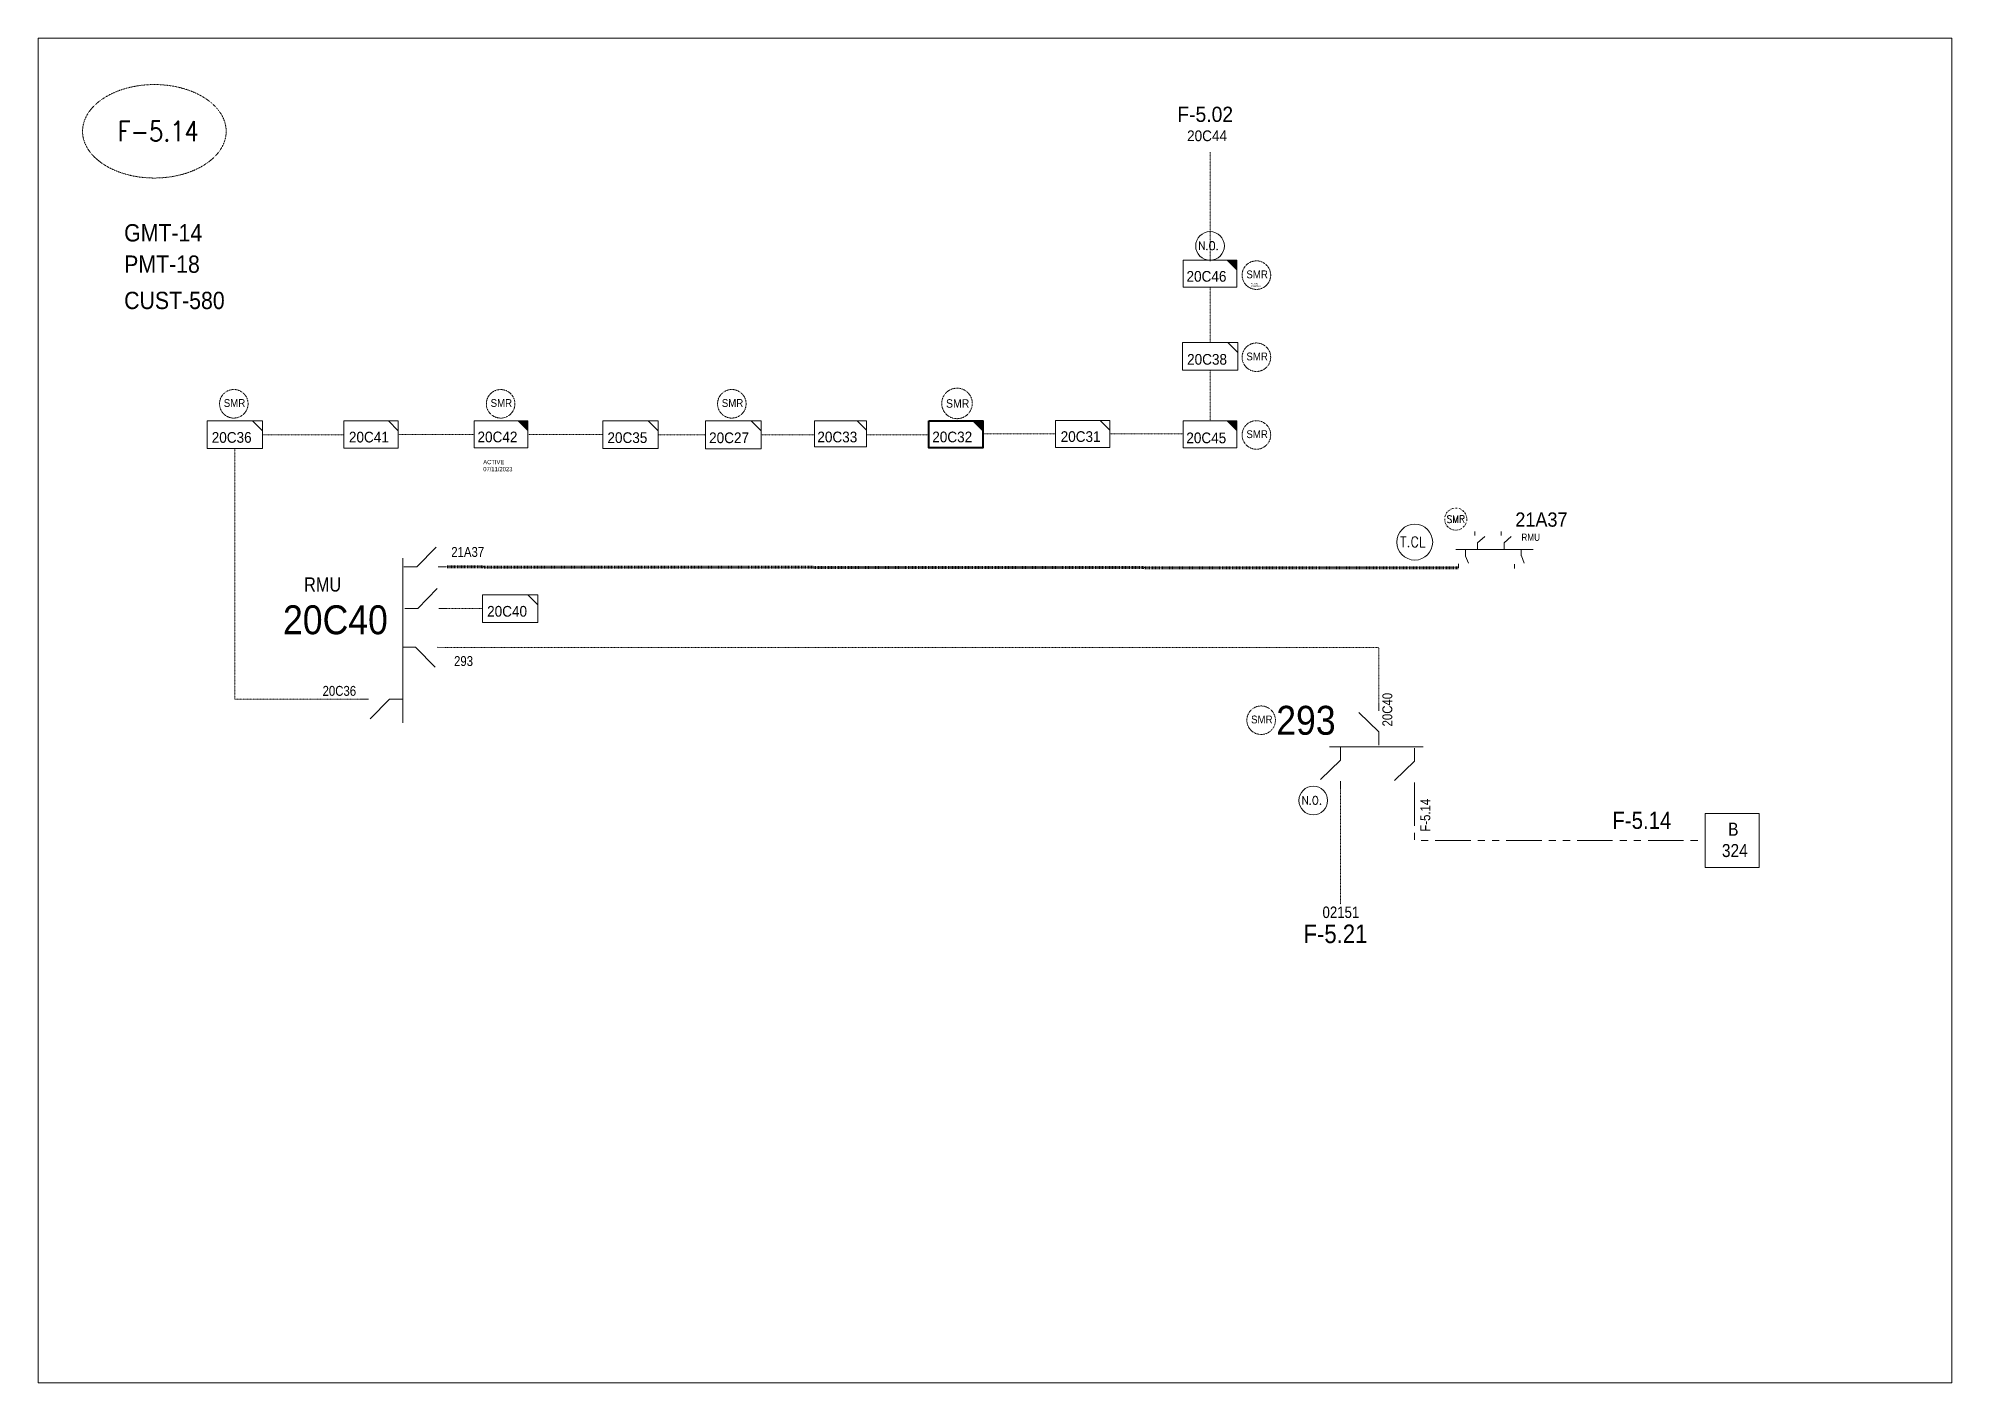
# Model space of a CAD drawing. Header units: metres. Extents: x 65984 to 144644, y -19036 to 23726.
# Drawn here: x 103022 to 103901, y 5468 to 6086 of the extents above; entities that cross this region are included whole.
import ezdxf
from ezdxf.enums import TextEntityAlignment as Align

# ---------------------------------------------------------------- set-up
doc = ezdxf.new("R2010")
doc.units = ezdxf.units.M
doc.header["$MEASUREMENT"] = 0
for name, pattern in [('( Phantom )', [2.5, 1.25, -0.25, 0.25, -0.25, 0.25, -0.25]), ('DGN Style 3', [0.013877, 0, -0.013877]), ('DGN Style 4', [1.6, 0.8, -0.4, 0, -0.4])]:
    doc.linetypes.add(name, pattern=pattern)
doc.layers.get('0').update_dxf_attribs({"color": 95, "lineweight": 40})
for name, color, linetype, lineweight in [('ABS NUMBER', 112, 'Continuous', 30), ('d_eos', 111, 'Continuous', 40), ('d_eos no', 121, 'Continuous', 40), ('d_switch', 95, 'Continuous', 40), ('d_tf no', 6, 'Continuous', 40), ('d_ug cable', 95, 'Continuous', 40), ('d_ug main line', 95, 'Continuous', 40), ('FDR  1  05', 172, 'Continuous', 40), ('fedr no', 95, 'Continuous', 40), ('GRID STATION 01', 7, 'Continuous', 40), ('Level 37', 7, 'Continuous', 0), ('O H MAIN FEEDER', 4, 'Continuous', 100), ('SW N O', 114, 'Continuous', 30)]:
    doc.layers.add(name, color=color, linetype=linetype, lineweight=lineweight)
doc.styles.add('NASKHF', font='naskhf.shx', dxfattribs={"height": 8})
doc.styles.add('Style-Arial', font='arial.ttf')
doc.styles.add('Style-ENGINEERING', font='ENGINEERING.shx')
doc.styles.add('Style-msdefault', font='msdefault.shx')
doc.styles.add('Style-simplex', font='simplex.shx')
doc.styles.add('Style-STANDARD', font='STANDARD.shx')

msp = doc.modelspace()

# ---------------------------------------------------------------- texts
at = {"layer": 'ABS NUMBER', "color": 7, "lineweight": 0, "style": 'Style-Arial', "width": 0.88}
for s, p in [('GMT-14', (103060.99, 5992.53)), ('PMT-18', (103060.99, 5978.11)), ('CUST-580', (103060.99, 5961.42))]:
    msp.add_text(s, height=7.963, dxfattribs=at).set_placement(p)
at = {"layer": 'd_eos no', "color": 7, "linetype": 'Continuous', "lineweight": 13, "style": 'Style-Arial', "width": 0.88}
msp.add_text('20C40', height=13.31, dxfattribs=at).set_placement((103134.05, 5811.83))
at = {"layer": 'd_eos no', "color": 2, "linetype": 'Continuous', "lineweight": 13, "style": 'Style-Arial', "width": 0.88}
msp.add_text('293', height=13.31, dxfattribs=at).set_placement((103590.82, 5765.6))
at = {"layer": 'd_switch', "color": 7, "linetype": 'Continuous', "lineweight": 13, "style": 'Style-ENGINEERING', "width": 0.857143}
for s, p in [('20C40', (103639.61, 5769.44)), ('F-5.14', (103657.07, 5721.02))]:
    msp.add_text(s, height=4.565, rotation=89.99963, dxfattribs=at).set_placement(p, align=Align.TOP_LEFT)
at = {"layer": 'd_switch', "color": 7, "linetype": 'Continuous', "lineweight": 30, "insert": (103211.43, 5847.34), "char_height": 4.5653, "attachment_point": 7, "rotation": 0.00037, "style": 'NASKHF'}
msp.add_mtext('\\FENGINEERING;\\H1x;\\W0.857143;21A37', dxfattribs=at)
at = {"layer": 'd_switch', "color": 7, "linetype": 'Continuous', "lineweight": 13, "char_height": 4.5653, "style": 'NASKHF'}
for s, insert, attachment_point, rotation in [('\\FENGINEERING;\\H1x;\\W0.857143;293', (103212.71, 5797.15), 7, 0.00037), ('\\FENGINEERING;\\H1x;\\W0.857143;20C36', (103167.67, 5783.44), 9, 359.99929)]:
    msp.add_mtext(s, dxfattribs=dict(at, insert=insert, attachment_point=attachment_point, rotation=rotation))
at = {"layer": 'd_switch', "color": 36, "linetype": 'Continuous', "lineweight": 13, "insert": (103167.67, 5783.44), "char_height": 4.5653, "attachment_point": 9, "rotation": 359.99929, "style": 'NASKHF'}
msp.add_mtext('\\FENGINEERING;\\H1x;\\W0.857143;20C36', dxfattribs=at)
at = {"layer": 'd_tf no', "color": 2, "linetype": 'Continuous', "lineweight": 13, "style": 'Style-msdefault', "width": 0.945946}
for s, height, p in [('F-5.02', 7.01, (103545.33, 6054.53)), ('20C46', 4.925, (103549.55, 5978.94)), ('20C38', 4.925, (103549.81, 5940.76)), ('20C36', 4.925, (103101.27, 5904.84)), ('20C42', 4.925, (103223.49, 5905.06)), ('20C27', 4.925, (103330, 5904.67)), ('20C45', 4.925, (103549.46, 5904.64)), ('21A37', 6.558, (103700.76, 5867.87))]:
    msp.add_text(s, height=height, dxfattribs=at).set_placement(p, align=Align.TOP_LEFT)
at = {"layer": 'd_tf no', "color": 7, "linetype": 'Continuous', "lineweight": 13, "style": 'Style-msdefault', "width": 0.945946}
msp.add_text('20C44', height=4.925, dxfattribs=at).set_placement((103549.81, 6043.6), align=Align.TOP_LEFT)
at = {"layer": 'd_tf no', "color": 36, "linetype": 'Continuous', "lineweight": 13, "style": 'Style-msdefault', "width": 0.945946}
for s, p in [('20C41', (103164.36, 5904.99)), ('20C35', (103283.24, 5904.74)), ('20C33', (103379.78, 5905.05)), ('20C31', (103491.67, 5905.23))]:
    msp.add_text(s, height=4.925, dxfattribs=at).set_placement(p, align=Align.TOP_LEFT)
at = {"layer": 'd_tf no', "color": 121, "linetype": 'Continuous', "lineweight": 40, "style": 'Style-msdefault', "width": 0.945946}
msp.add_text('20C32', height=4.925, dxfattribs=at).set_placement((103432.63, 5905.06), align=Align.TOP_LEFT)
at = {"layer": 'd_tf no', "color": 1, "linetype": 'Continuous', "lineweight": 13, "style": 'Style-simplex', "width": 0.909091}
msp.add_text('SMR', height=3.331, dxfattribs=at).set_placement((103673.37, 5864.78), align=Align.MIDDLE_CENTER)
at = {"layer": 'd_tf no', "color": 36, "linetype": 'Continuous', "lineweight": 13, "style": 'Style-msdefault', "width": 0.945946}
msp.add_text('20C40', height=4.925, dxfattribs=at).set_placement((103227.92, 5819.93))
at = {"layer": 'd_tf no', "color": 2, "lineweight": 13, "char_height": 3.5954, "attachment_point": 1, "style": 'NASKHF'}
for insert in [(103577.08, 5979.19), (103577.08, 5941.42), (103106.81, 5920.01), (103229.52, 5920.01), (103335.84, 5920.01), (103577.08, 5905.67), (103579.25, 5774.43)]:
    msp.add_mtext('\\Fmsdefault;\\H1x;\\W0.925;SMR\\P', dxfattribs=dict(at, insert=insert))
at = {"layer": 'd_tf no', "color": 121, "linetype": 'Continuous', "lineweight": 40, "attachment_point": 1, "style": 'NASKHF'}
for insert, char_height in [((103579.14, 5973.49), 0.6506), ((103226.13, 5892.02), 1.9522)]:
    msp.add_mtext('\\Fmsdefault;\\H1x;\\W0.945946;ACTIVE\\P07/11/2023\\P', dxfattribs=dict(at, insert=insert, char_height=char_height))
at = {"layer": 'd_tf no', "color": 1, "lineweight": 13, "insert": (103438.94, 5919.95), "char_height": 3.9055, "attachment_point": 1, "style": 'NASKHF'}
msp.add_mtext('\\Fmsdefault;\\H1x;\\W0.925;SMR\\P', dxfattribs=at)
at = {"layer": 'fedr no', "color": 6, "linetype": 'Continuous', "lineweight": 13, "style": 'Style-STANDARD', "width": 0.909091}
msp.add_text('F-5.14', height=9.19, dxfattribs=at).set_placement((103076.68, 6043.21), align=Align.MIDDLE_CENTER)
at = {"layer": 'GRID STATION 01', "linetype": 'Continuous', "lineweight": 13, "style": 'Style-msdefault', "width": 0.888889}
msp.add_text('F-5.14', height=7.906, dxfattribs=at).set_placement((103745.37, 5730.2), align=Align.TOP_LEFT)
at = {"layer": 'GRID STATION 01', "color": 36, "linetype": 'Continuous', "lineweight": 13, "style": 'Style-msdefault', "width": 0.888889}
for s, height, p in [('B', 5.99, (103798.63, 5725.15)), ('324', 5.989, (103795.76, 5715.33))]:
    msp.add_text(s, height=height, dxfattribs=at).set_placement(p, align=Align.TOP_LEFT)
at = {"layer": 'GRID STATION 01', "color": 55, "linetype": 'Continuous', "lineweight": 13, "style": 'Style-msdefault', "width": 0.888889}
msp.add_text('F-5.21', height=8.549, dxfattribs=at).set_placement((103603.35, 5678.31), align=Align.TOP_LEFT)
at = {"layer": 'Level 37', "color": 2, "linetype": 'Continuous', "lineweight": 13, "ltscale": 0.729, "style": 'Style-msdefault', "width": 0.854701}
msp.add_text('RMU', height=3.276, dxfattribs=at).set_placement((103707.84, 5856.46), align=Align.MIDDLE_CENTER)
at = {"layer": 'Level 37', "color": 7, "linetype": 'Continuous', "lineweight": 13, "style": 'Style-msdefault', "width": 0.86}
msp.add_text('RMU', height=6.522, rotation=0.00037, dxfattribs=at).set_placement((103160.81, 5837.99), align=Align.TOP_RIGHT)
at = {"layer": 'Level 37', "color": 7, "linetype": 'Continuous', "lineweight": 13, "ltscale": 0.81, "style": 'Style-msdefault', "width": 0.86}
msp.add_text('02151', height=5.283, rotation=0.00037, dxfattribs=at).set_placement((103628.98, 5686.58), align=Align.TOP_RIGHT)

# ---------------------------------------------------------------- blocks, each defined once
blk = doc.blocks.new('TF_8')
at = {"color": 0, "linetype": 'ByBlock', "lineweight": -2}
blk.add_line((6.3, 4.95), (9.9, 1.35), dxfattribs=at)
blk.add_3dface([(-10.1, 4.95), (9.9, 4.95), (9.9, -5.05), (-10.1, -5.05)], dxfattribs=at)
blk = doc.blocks.new('exist.us-1000kva')
at = {"color": 0, "linetype": 'ByBlock', "lineweight": -2, "flags": 128}
blk.add_lwpolyline([(40, 12.9), (32.8, 20), (40, 20)], close=True, dxfattribs=at)
at = {"color": 0, "linetype": 'ByBlock', "lineweight": -2, "extrusion": (0, 0, -1)}
blk.add_solid([(-40, 12.9), (-32.8, 20), (-40, 20)], dxfattribs=at)
at = {"color": 0, "linetype": 'ByBlock', "lineweight": -2, "xscale": 2, "yscale": 2}
blk.add_blockref('TF_8', (20.2, 10.1), dxfattribs=at)
blk = doc.blocks.new('*U4053')
at = {"layer": 'd_eos', "color": 2, "linetype": 'Continuous', "lineweight": 13, "ltscale": 0.832639}
for p, q in [((3.21, 6.74), (-5.93, 15.6)), ((3.21, 0.67), (3.21, 6.74)), ((-14.45, -6.28), (-23.58, -15.14)), ((23.62, -0.21), (-19.5, -0.21)), ((-14.45, -0.21), (-14.45, -6.28)), ((19.63, -6.76), (10.49, -15.62)), ((19.63, -0.69), (19.62, -6.76))]:
    blk.add_line(p, q, dxfattribs=at)
blk = doc.blocks.new('*U4054')
at = {"layer": 'SW N O', "color": 3, "lineweight": 13, "ltscale": 0.426762}
blk.add_circle((0, 0), 16.8, dxfattribs=at)
at = {"layer": 'SW N O', "color": 3, "lineweight": 13, "style": 'Style-STANDARD'}
blk.add_text('N.O.', height=9.6, rotation=180, dxfattribs=at).set_placement((1.7, -0.2), align=Align.MIDDLE_CENTER)
blk = doc.blocks.new('*U4191')
at = {"layer": 'SW N O', "color": 1, "lineweight": 13, "ltscale": 0.426762}
blk.add_circle((0, 0), 16.8, dxfattribs=at)
at = {"layer": 'SW N O', "color": 1, "lineweight": 13, "style": 'Style-STANDARD'}
blk.add_text('T.CL', height=9.6, rotation=180, dxfattribs=at).set_placement((1.7, -0.2), align=Align.MIDDLE_CENTER)

# ---------------------------------------------------------------- linework, layer by layer
at = {"layer": 'd_eos', "color": 7, "linetype": 'Continuous', "lineweight": 13, "ltscale": 0.832639}
for p, q in [((103195.66, 5842.79), (103204.52, 5851.92)), ((103189.11, 5846.78), (103189.11, 5771.03)), ((103189.59, 5842.79), (103195.66, 5842.79)), ((103205.37, 5842.79), (103209.05, 5842.79)), ((103196.06, 5823.69), (103204.93, 5832.82)), ((103190, 5823.69), (103196.06, 5823.69)), ((103205.77, 5823.69), (103209.45, 5823.69)), ((103189.11, 5805.82), (103195.18, 5805.82)), ((103195.18, 5805.81), (103204.04, 5796.68)), ((103204.89, 5805.82), (103208.57, 5805.81)), ((103173.34, 5782), (103169.65, 5782)), ((103183.05, 5782), (103174.18, 5772.87)), ((103189.11, 5782), (103183.05, 5782)), ((103637.98, 5776.62), (103637.98, 5780.31)), ((103620.33, 5744.19), (103620.33, 5740.5)), ((103654.4, 5743.71), (103654.4, 5740.02))]:
    msp.add_line(p, q, dxfattribs=at)
at = {"layer": 'd_eos', "color": 2, "linetype": 'Continuous', "lineweight": 13, "ltscale": 0.418816}
for p, q in [((103682.11, 5857.27), (103682.11, 5859.12)), ((103683.37, 5853.86), (103686.7, 5856.84)), ((103683.37, 5850.81), (103683.37, 5853.86)), ((103694.32, 5857.27), (103694.32, 5859.12)), ((103695.58, 5853.87), (103698.91, 5856.84)), ((103695.58, 5850.81), (103695.58, 5853.87)), ((103673.33, 5850.81), (103709, 5850.82)), ((103674.66, 5844.18), (103674.66, 5842.32)), ((103677.91, 5850.81), (103677.91, 5847.76)), ((103677.91, 5847.76), (103679.25, 5844.6)), ((103700.33, 5842.15), (103700.33, 5844)), ((103703.45, 5847.94), (103703.45, 5850.99)), ((103704.77, 5844.6), (103703.57, 5847.89))]:
    msp.add_line(p, q, dxfattribs=at)
at = {"layer": 'd_ug cable', "color": 1, "linetype": 'DGN Style 3', "lineweight": 13}
msp.add_line((103560.36, 6033.6), (103560.36, 5983.45), dxfattribs=at)
at = {"layer": 'd_ug cable', "color": 36, "linetype": 'DGN Style 3', "lineweight": 13}
for p, q in [((103560.36, 5946.1), (103560.36, 5971.5)), ((103560.36, 5933.38), (103560.36, 5909.98)), ((103124.62, 5903.61), (103162.04, 5903.61)), ((103246.67, 5903.8), (103281.08, 5903.8)), ((103306.52, 5903.62), (103328.37, 5903.62)), ((103354.01, 5903.57), (103378.47, 5903.57)), ((103489.35, 5903.99), (103455.81, 5903.99)), ((103547.99, 5903.99), (103514.32, 5903.99)), ((103209.45, 5823.69), (103225.78, 5823.69))]:
    msp.add_line(p, q, dxfattribs=at)
at = {"layer": 'd_ug cable', "color": 1, "linetype": 'DGN Style 3', "lineweight": 13, "flags": 128}
msp.add_lwpolyline([(103169.65, 5782), (103111.88, 5782), (103111.88, 5897.24)], dxfattribs=at)
at = {"layer": 'd_ug cable', "color": 36, "linetype": 'DGN Style 3', "lineweight": 13, "flags": 128}
for points in [[(103221.94, 5903.74), (103187.01, 5903.74)], [(103402.45, 5903.57), (103431.08, 5903.57)], [(103208.57, 5805.81), (103637.98, 5805.81), (103637.98, 5780.31)], [(103620.4, 5742.54), (103620.4, 5687.57)]]:
    msp.add_lwpolyline(points, dxfattribs=at)
at = {"layer": 'd_ug cable', "color": 36, "linetype": 'DGN Style 3', "lineweight": 100, "flags": 128}
msp.add_lwpolyline([(103674.66, 5842.32), (103209.05, 5842.79)], dxfattribs=at)
at = {"layer": 'd_ug cable', "color": 1, "linetype": 'DGN Style 3', "lineweight": 13}
for centre in [(103581.69, 5977.04), (103581.69, 5939.27), (103111.42, 5917.85), (103234.13, 5917.85), (103340.45, 5917.85), (103581.69, 5903.52), (103583.86, 5772.28)]:
    msp.add_circle(centre, 6.57, dxfattribs=at)
at = {"layer": 'd_ug cable', "color": 2, "linetype": 'DGN Style 3', "lineweight": 13}
msp.add_circle((103444, 5918.03), 7.03, dxfattribs=at)
at = {"layer": 'd_ug cable', "color": 2, "linetype": 'DGN Style 4', "lineweight": 13}
msp.add_circle((103673.37, 5864.78), 5.08, dxfattribs=at)
at = {"layer": 'd_ug main line', "color": 36, "linetype": '( Phantom )', "lineweight": 13, "ltscale": 13.0438, "flags": 128}
msp.add_lwpolyline([(103654.4, 5740.02), (103654.4, 5716.97), (103788, 5716.97)], dxfattribs=at)
at = {"layer": 'fedr no', "color": 82, "linetype": 'DGN Style 3', "lineweight": 13, "true_color": 0x1dc70e}
msp.add_ellipse((103074.89, 6043.21), major_axis=(33.02, 0), ratio=0.651175, dxfattribs=at)
at = {"layer": 'GRID STATION 01', "color": 36, "lineweight": 13, "ltscale": 0.379284, "flags": 128}
msp.add_lwpolyline([(103812.93, 5704.5), (103812.93, 5729.44), (103788, 5729.44), (103788, 5704.5)], close=True, dxfattribs=at)
at = {"layer": 'O H MAIN FEEDER', "color": 140, "linetype": 'Continuous', "lineweight": 13, "flags": 128}
msp.add_lwpolyline([(103021.5, 6086.01), (103901.45, 6086.01), (103901.45, 5467.51), (103021.5, 5467.51)], close=True, dxfattribs=at)

# ---------------------------------------------------------------- block references
at = {"layer": 'd_eos', "color": 2, "linetype": 'Continuous', "lineweight": 13, "ltscale": 0.832639}
msp.add_blockref('*U4053', (103634.77, 5760.18), dxfattribs=at)
at = {"layer": 'd_tf no', "color": 2, "linetype": 'Continuous', "lineweight": 40, "xscale": 0.618311916235012, "yscale": 0.618311916235012, "zscale": 0.5680205769198965, "rotation": 359.9999999999999}
msp.add_blockref('exist.us-1000kva', (103431.08, 5897.62), dxfattribs=at)
at = {"layer": 'FDR  1  05', "color": 2, "linetype": 'Continuous', "lineweight": 13, "zscale": 0.5680205769198965, "rotation": 359.9999999999999}
for name, p, xscale, yscale in [('exist.us-1000kva', (103547.99, 5971.5), 0.618311916235012, 0.618311916235012), ('TF_8', (103560.49, 5939.8), 1.271212865480761, 1.271212865480761), ('TF_8', (103112.01, 5903.68), 1.273769187141402, 1.273769187141402), ('exist.us-1000kva', (103221.94, 5897.62), 0.618311916235012, 0.618311916235012), ('TF_8', (103341.32, 5903.64), 1.282018849021421, 1.282018849021421), ('exist.us-1000kva', (103547.99, 5897.62), 0.618311916235012, 0.618311916235012)]:
    msp.add_blockref(name, p, dxfattribs=dict(at, xscale=xscale, yscale=yscale))
at = {"layer": 'FDR  1  05', "color": 36, "linetype": 'Continuous', "lineweight": 13, "zscale": 0.5680205769198965, "rotation": 359.9999999999999}
for p, xscale, yscale in [((103174.65, 5903.8), 1.248370892634541, 1.248370892634541), ((103293.93, 5903.69), 1.271810141485832, 1.271810141485832), ((103390.58, 5904.05), 1.199212330650657, 1.199212330650657), ((103501.96, 5904.05), 1.248370892634541, 1.248370892634541), ((103238.65, 5823.7), 1.273769187141402, 1.273769187141402)]:
    msp.add_blockref('TF_8', p, dxfattribs=dict(at, xscale=xscale, yscale=yscale))
at = {"layer": 'SW N O', "color": 3, "lineweight": 13, "xscale": 0.3927374559746875, "yscale": 0.3927374559746875, "zscale": 0.3927374559746875, "rotation": 179.999656423986}
for p in [(103560.36, 5990.48), (103607.84, 5735.35)]:
    msp.add_blockref('*U4054', p, dxfattribs=at)
at = {"layer": 'SW N O', "color": 1, "lineweight": 13, "xscale": 0.4919304871616237, "yscale": 0.4919304871616237, "zscale": 0.4919304871616237, "rotation": 179.999656423986}
msp.add_blockref('*U4191', (103654.49, 5854.23), dxfattribs=at)

msp.set_redraw_order([(e.dxf.handle, doc.entitydb.next_handle()) for e in msp.query("TEXT MTEXT ATTDEF DIMENSION ARC_DIMENSION")])  # texts and dimensions are drawn at this point

doc.saveas('drawing.dxf')
